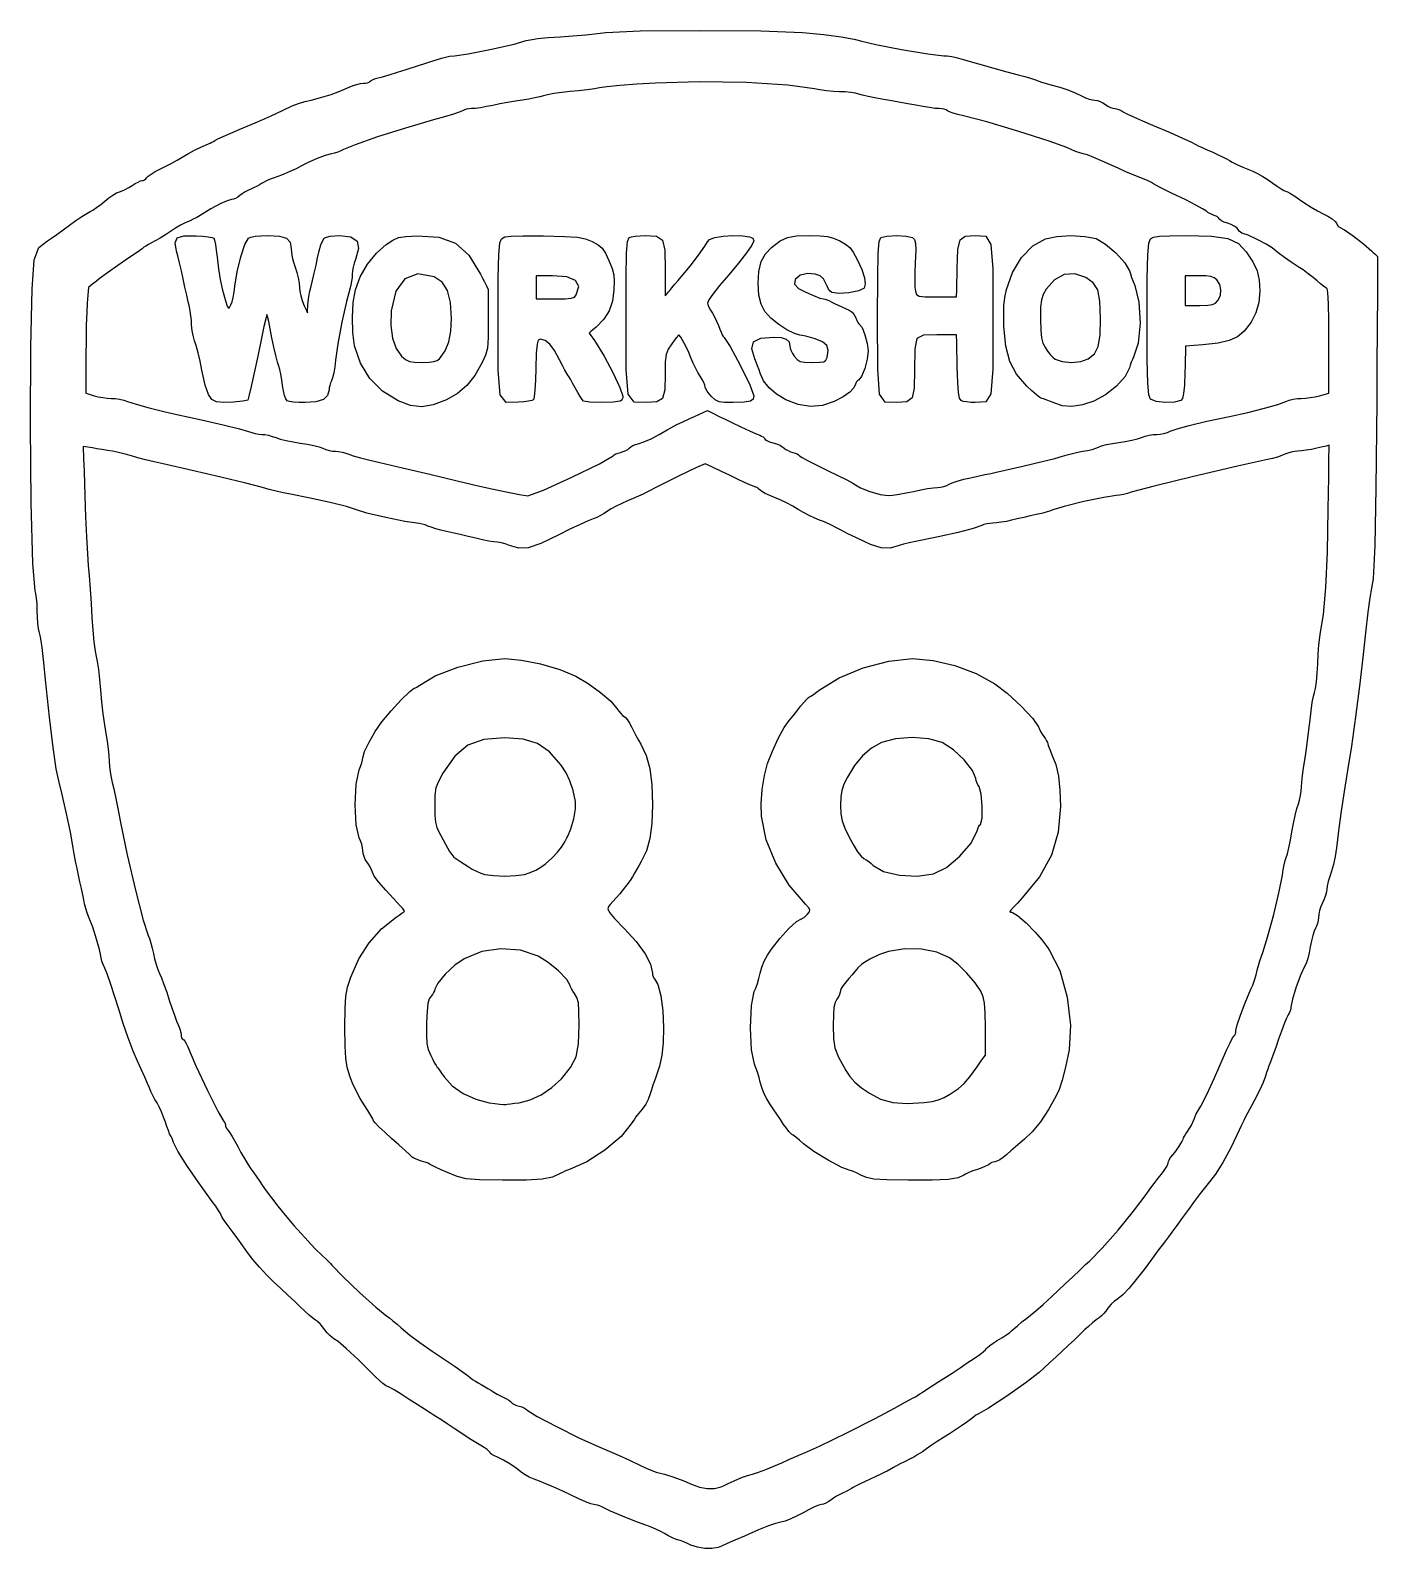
# Model space of a CAD drawing. Extents: x 45 to 554, y 122 to 696.
import ezdxf

# ---------------------------------------------------------------- set-up
doc = ezdxf.new("R2010")
doc.units = 0
doc.layers.add('Layer_1', color=7, linetype='CONTINUOUS')

msp = doc.modelspace()

# ---------------------------------------------------------------- linework, layer by layer
at = {"layer": 'Layer_1', "color": 7}
for points in [[(294.498104, 123.387644), (293.173672, 124.006132), (291.761696, 124.591268), (290.431064, 125.0771), (289.350664, 125.397684), (288.294776, 125.742204), (287.030792, 126.293244), (285.71744, 126.974884), (284.513464, 127.711204), (283.105632, 128.524484), (281.237232, 129.415668), (279.151768, 130.276836), (277.092744, 131.000068), (273.217648, 132.37398), (268.587016, 134.233476), (264.071264, 136.213188), (260.540824, 137.947756), (259.890088, 138.240276), (259.145264, 138.479812), (258.398216, 138.641628), (257.740824, 138.701068), (256.624872, 138.980412), (254.629384, 139.7411), (252.036896, 140.866964), (249.129944, 142.241812), (245.955568, 143.752164), (242.634944, 145.246972), (239.561816, 146.5537), (237.129944, 147.499836), (235.139944, 148.273604), (233.269944, 149.111036), (231.729944, 149.911276), (230.729944, 150.573468), (228.396768, 152.412868), (225.957536, 154.0817), (223.531488, 155.504188), (221.237864, 156.604572), (220.108768, 157.131052), (219.184144, 157.66638), (218.5594, 158.147924), (218.329944, 158.513068), (218.061664, 158.929252), (217.331192, 159.549756), (216.250104, 160.29074), (214.929944, 161.068356), (213.085032, 162.145188), (210.57516, 163.70086), (207.730104, 165.527116), (204.879624, 167.415668), (202.190928, 169.21938), (199.78636, 170.814636), (197.928432, 172.028444), (196.879624, 172.687804), (195.750496, 173.388812), (193.673856, 174.716028), (190.9456, 176.479132), (187.861624, 178.487804), (184.826408, 180.4335), (182.23092, 182.025132), (180.350784, 183.098572), (179.461624, 183.489684), (178.893472, 183.766836), (177.887384, 184.530036), (176.585496, 185.66254), (175.129944, 187.047572), (168.664424, 193.38934), (164.024992, 197.7719), (161.000648, 200.387916), (159.380424, 201.43006), (158.664752, 201.836468), (157.788376, 202.5965), (156.862304, 203.601484), (155.997544, 204.7427), (155.115656, 205.917244), (154.142944, 207.012964), (153.197528, 207.907292), (152.397544, 208.477684), (151.427568, 209.144524), (150.019312, 210.30146), (148.361592, 211.785836), (146.643224, 213.43498), (144.584456, 215.444028), (141.99992, 217.90834), (139.22, 220.515572), (136.575064, 222.953412), (133.94236, 225.51442), (131.19572, 228.457004), (128.66044, 231.417628), (126.661784, 234.032756), (124.898416, 236.525172), (123.00368, 239.1517), (121.20504, 241.59982), (119.729944, 243.557012), (118.565104, 245.12414), (117.611192, 246.510196), (116.966664, 247.56486), (116.729944, 248.137836), (116.461664, 248.758268), (115.731192, 249.942156), (114.650104, 251.519444), (113.329944, 253.3201), (108.220312, 260.324788), (103.707288, 266.95258), (100.345768, 272.355684), (98.690664, 275.686284), (98.428816, 276.454108), (98.12724, 277.203076), (97.82324, 277.847372), (97.554104, 278.301204), (97.221048, 278.950052), (96.743024, 280.12534), (96.18388, 281.660164), (95.607464, 283.38762), (94.934464, 285.281852), (94.112224, 287.270764), (93.244808, 289.118108), (92.436264, 290.58762), (91.650032, 291.939844), (90.843256, 293.467836), (90.110744, 294.984116), (89.547304, 296.301204), (88.858376, 297.962164), (87.784168, 300.414732), (86.471672, 303.32842), (85.067872, 306.372772), (83.456024, 310.179092), (81.577056, 315.16746), (79.664454, 320.69054), (77.951715, 326.100996), (76.384574, 331.177628), (74.868305, 335.79178), (73.575882, 339.434932), (72.680275, 341.59858), (72.078974, 342.907996), (71.587765, 344.2253), (71.257251, 345.39718), (71.138035, 346.270356), (70.704665, 348.666972), (69.594495, 352.594292), (68.112235, 357.065308), (66.562595, 361.093028), (66.047571, 362.461756), (65.524725, 364.12466), (65.055174, 365.871756), (64.700035, 367.493028), (64.336898, 369.335892), (63.845565, 371.6863), (63.290466, 374.242124), (62.736035, 376.701204), (62.176742, 379.254332), (61.608315, 382.066204), (61.097248, 384.79558), (60.710035, 387.101204), (59.645542, 392.98258), (58.081595, 400.549332), (56.466108, 407.724652), (55.246995, 412.431732), (54.308018, 416.943644), (53.135955, 425.081932), (51.780533, 436.462484), (50.291475, 450.701204), (49.600072, 457.214012), (48.91843, 462.823508), (48.32507, 466.93126), (47.898515, 468.938844), (47.600093, 470.126988), (47.355715, 472.003572), (47.190598, 474.310948), (47.129958, 476.791436), (47.065246, 479.247836), (46.889056, 481.489604), (46.628296, 483.269092), (46.309876, 484.33866), (45.398442, 494.6241), (44.762086, 517.560788), (44.506445, 546.952116), (44.737156, 576.601484), (45.19232, 598.417364), (45.948526, 609.556732), (47.665947, 614.243404), (51.004756, 616.701204), (52.448443, 617.662116), (54.500815, 619.095684), (56.888438, 620.808172), (59.337876, 622.60582), (61.74465, 624.345868), (64.016037, 625.901468), (65.896364, 627.102844), (67.129956, 627.78022), (68.185322, 628.358116), (69.580377, 629.288628), (71.133562, 630.443332), (72.663316, 631.693828), (74.194062, 632.915556), (75.750046, 633.991948), (77.149265, 634.806548), (78.209716, 635.242908), (79.209554, 635.587164), (80.443744, 636.150972), (81.755496, 636.856196), (82.988032, 637.624684), (84.144456, 638.3533), (85.248984, 638.94998), (86.176496, 639.353132), (86.801872, 639.501204), (87.259496, 639.585692), (87.73036, 639.815724), (88.159056, 640.156172), (88.490184, 640.5719), (89.085768, 641.157076), (90.234504, 641.958892), (91.771024, 642.87174), (93.529944, 643.790036), (95.554008, 644.812956), (97.81244, 646.010684), (100.029632, 647.234116), (101.929944, 648.334148), (104.37164, 649.754348), (106.620736, 650.951644), (109.024432, 652.101156), (111.929944, 653.378004), (112.490568, 653.63886), (113.129944, 653.969884), (113.76932, 654.328588), (114.329944, 654.672508), (115.427128, 655.236308), (117.52744, 656.193716), (120.329008, 657.41082), (123.529944, 658.753692), (129.552488, 661.294356), (135.328712, 663.830988), (140.20556, 666.07078), (143.529944, 667.720908), (144.593072, 668.164916), (146.304944, 668.735524), (148.42932, 669.359188), (150.729944, 669.962364), (154.840096, 671.037468), (158.341336, 672.115644), (161.650016, 673.337524), (165.182504, 674.843732), (166.61116, 675.409644), (168.096592, 675.873068), (169.463184, 676.186204), (170.535304, 676.301204), (171.386792, 676.359444), (172.152656, 676.518092), (172.749, 676.752892), (173.091944, 677.03962), (173.47356, 677.3707), (174.175296, 677.72626), (175.097152, 678.063636), (176.139144, 678.34014), (177.77636, 678.765116), (180.318904, 679.506748), (183.419264, 680.460604), (186.729944, 681.522276), (194.914032, 684.171324), (200.095552, 685.74714), (203.179368, 686.505252), (205.070344, 686.701172), (210.201608, 687.461972), (218.962184, 689.208044), (227.55176, 691.134884), (232.170024, 692.437988), (233.625568, 692.789892), (236.52408, 693.184476), (240.445568, 693.573476), (244.970024, 693.908636), (249.854288, 694.254244), (254.755456, 694.671692), (259.10388, 695.108372), (262.329944, 695.511692), (275.23768, 696.11394), (297.566176, 696.3147), (320.876552, 696.113972), (336.729944, 695.511756), (344.7234, 694.728356), (351.324448, 693.889092), (356.22824, 693.038732), (359.129944, 692.222044), (364.492568, 690.915684), (374.18744, 689.078196), (384.115992, 687.4363), (390.179624, 686.716708), (391.504392, 686.6237), (393.152648, 686.381924), (394.914392, 686.028084), (396.579624, 685.598844), (403.36548, 683.620532), (409.091928, 681.988268), (413.999808, 680.634428), (418.329928, 679.491364), (420.785864, 678.835516), (423.037424, 678.19074), (424.83524, 677.631204), (425.929928, 677.231068), (426.80368, 676.888124), (427.999928, 676.484292), (429.361176, 676.069956), (430.729928, 675.695508), (434.03112, 674.773572), (437.063584, 673.762684), (439.868832, 672.647732), (442.488408, 671.413588), (443.78972, 670.82634), (445.145864, 670.345436), (446.39632, 670.020508), (447.380568, 669.901172), (448.291824, 669.774924), (449.343648, 669.431172), (450.405848, 668.92242), (451.348248, 668.301172), (452.256064, 667.679924), (453.2242, 667.171172), (454.136816, 666.82742), (454.878088, 666.701172), (455.589768, 666.609508), (456.42172, 666.359924), (457.270456, 665.990548), (458.032488, 665.539484), (459.4276, 664.776404), (462.000168, 663.557484), (465.383392, 662.050588), (469.210488, 660.42358), (475.868392, 657.6317), (480.557976, 655.596948), (483.65368, 654.151972), (485.529928, 653.129396), (486.406176, 652.666772), (487.904928, 651.96002), (489.816176, 651.105316), (491.929928, 650.198804), (494.04368, 649.280932), (495.954928, 648.395268), (497.45368, 647.642708), (498.329928, 647.12414), (499.356224, 646.452404), (500.872928, 645.67882), (503.318136, 644.59838), (507.129928, 643.006076), (508.843368, 642.191676), (510.847432, 641.073212), (512.892744, 639.798108), (514.729928, 638.513748), (516.346176, 637.346316), (517.789928, 636.38958), (518.90368, 635.742308), (519.529928, 635.503292), (520.187744, 635.251932), (521.387424, 634.570788), (522.958368, 633.563868), (524.729928, 632.335196), (526.801232, 630.933244), (529.188304, 629.454476), (531.595872, 628.074932), (533.728648, 626.970628), (535.550192, 626.002772), (537.110248, 624.994732), (538.242984, 624.065812), (538.782568, 623.335284), (539.017456, 622.778444), (539.32056, 622.322444), (539.652744, 622.014332), (539.974888, 621.901172), (541.752952, 620.92258), (545.106696, 618.5345), (548.936016, 615.55846), (552.140808, 612.81602), (552.693504, 612.30138), (553.246208, 611.786732), (553.798904, 611.272092), (554.351608, 610.757444), (554.267688, 597.000412), (554.183768, 583.24338), (554.099848, 569.48634), (554.015928, 555.729308), (553.725016, 523.293436), (553.289216, 501.463676), (552.664568, 488.809692), (551.807048, 483.901172), (551.402608, 481.696796), (550.68788, 476.286172), (549.763792, 468.483044), (548.731288, 459.101172), (547.487568, 448.298988), (545.988368, 436.628676), (544.422448, 425.494612), (542.978568, 416.301172), (541.689832, 408.433364), (540.546336, 400.908676), (539.67232, 394.580236), (539.192008, 390.301172), (538.828624, 387.126796), (538.272944, 383.806172), (537.600608, 380.733044), (536.887208, 378.301172), (536.218608, 376.277172), (535.668128, 374.314612), (535.292792, 372.637612), (535.149608, 371.470324), (535.01556, 370.434156), (534.665568, 369.114164), (534.15268, 367.679964), (533.529928, 366.301172), (532.90868, 364.889084), (532.399928, 363.36422), (532.056176, 361.910044), (531.929928, 360.71002), (531.842608, 359.632972), (531.604856, 358.51362), (531.253008, 357.484284), (530.823368, 356.677308), (530.326424, 355.631764), (529.791384, 353.952884), (529.282544, 351.872196), (528.864168, 349.62122), (528.431448, 347.339684), (527.88344, 345.175772), (527.290416, 343.373732), (526.722648, 342.177796), (525.289848, 339.13022), (523.573896, 334.460084), (522.134144, 329.817964), (521.529928, 326.85446), (521.445128, 326.187404), (521.214248, 325.404092), (520.872544, 324.60214), (520.455288, 323.87918), (519.8372, 322.66678), (518.948584, 320.532212), (517.908264, 317.776628), (516.835048, 314.701172), (515.789456, 311.623988), (514.824456, 308.863676), (514.047328, 306.722108), (513.565368, 305.501172), (513.207176, 304.62742), (512.767048, 303.431172), (512.300824, 302.069924), (511.864328, 300.701172), (510.98796, 298.306036), (509.606488, 295.250676), (507.664616, 291.420564), (505.107048, 286.701172), (504.515728, 285.57742), (503.725248, 283.996172), (502.838888, 282.16742), (501.959928, 280.301172), (498.742672, 273.667508), (495.738192, 268.091532), (493.030952, 263.72038), (490.705448, 260.701172), (489.166176, 258.890548), (487.147096, 256.326172), (484.910288, 253.3493), (482.717848, 250.301172), (480.55848, 247.253044), (478.411736, 244.276172), (476.525952, 241.711796), (475.149448, 239.901172), (473.646288, 237.94522), (471.41564, 234.98514), (468.758488, 231.422628), (465.975848, 227.659364), (463.0222, 223.811396), (460.264744, 220.531252), (457.891944, 218.031284), (456.092248, 216.523836), (454.772984, 215.567116), (453.56788, 214.509892), (452.610168, 213.480676), (452.033048, 212.607956), (451.534208, 211.78858), (450.789728, 210.904596), (449.900224, 210.062316), (448.966328, 209.368052), (447.84076, 208.563132), (446.42928, 207.419556), (444.912248, 206.089644), (443.470008, 204.72574), (441.790568, 203.094948), (439.627576, 201.038388), (437.260064, 198.819364), (434.967048, 196.701172), (432.655288, 194.583316), (430.236816, 192.365196), (427.998424, 190.309972), (426.226888, 188.68082), (421.394688, 184.908444), (414.033808, 179.701612), (407.098608, 175.089476), (403.543464, 173.101172), (403.100832, 172.92758), (402.340904, 172.454924), (401.370256, 171.755388), (400.295464, 170.901172), (398.850168, 169.794452), (396.870736, 168.40742), (394.6178, 166.917268), (392.352024, 165.501172), (390.024744, 164.058884), (387.60436, 162.497396), (385.377088, 161.004804), (383.629144, 159.769172), (382.083288, 158.684868), (380.40616, 157.604308), (378.799992, 156.652628), (377.466984, 155.954988), (375.50592, 155.003812), (373.373176, 153.908524), (371.103072, 152.687172), (368.729944, 151.357828), (367.853696, 150.903788), (366.354944, 150.173852), (364.443696, 149.2687), (362.329944, 148.289028), (360.216192, 147.30106), (358.304944, 146.373316), (356.806192, 145.60994), (355.929944, 145.115076), (355.25516, 144.714372), (354.30496, 144.207356), (353.205576, 143.659036), (352.083224, 143.134388), (350.892872, 142.544156), (349.608456, 141.817244), (348.38444, 141.045924), (347.375304, 140.32246), (346.462936, 139.692948), (345.502384, 139.177428), (344.607896, 138.8291), (343.893704, 138.701172), (342.9104, 138.457716), (341.283184, 137.794844), (339.238184, 136.813796), (337.001544, 135.615812), (334.643024, 134.37486), (332.266064, 133.276836), (330.147528, 132.440844), (328.564264, 131.985988), (326.445528, 131.483564), (323.815712, 130.585388), (320.1016, 129.0737), (314.729944, 126.730748), (311.152192, 125.156388), (308.258504, 123.905372), (306.100544, 122.99974), (304.729944, 122.46154), (302.445408, 122.014668), (299.712456, 122.044108), (296.930288, 122.51382), (294.498104, 123.387612), (294.498104, 123.387644)], [(378.729944, 521.94838), (381.42232, 522.51882), (384.021952, 522.992956), (386.232624, 523.321364), (387.758104, 523.454612), (388.918352, 523.561516), (390.134688, 523.818188), (391.262728, 524.186156), (392.158104, 524.626948), (393.351064, 525.171244), (395.289456, 525.821036), (397.705128, 526.494804), (400.329944, 527.111044), (403.03588, 527.68794), (405.67244, 528.254588), (407.93776, 528.745836), (409.529944, 529.096532), (420.128664, 531.490396), (427.431072, 533.193676), (432.182904, 534.385492), (435.129928, 535.244956), (436.85108, 535.755556), (438.876152, 536.271972), (440.952544, 536.733948), (442.827688, 537.08122), (444.56252, 537.412172), (446.256992, 537.829724), (447.716824, 538.280388), (448.747768, 538.7107), (449.914376, 539.14638), (451.743616, 539.61166), (453.984832, 540.050844), (456.387368, 540.40822), (458.869928, 540.782172), (461.32912, 541.266476), (463.480976, 541.798556), (465.041528, 542.315796), (466.369208, 542.776052), (467.886904, 543.152964), (469.40752, 543.407628), (470.743928, 543.501164), (472.03676, 543.594364), (473.4386, 543.848124), (474.780488, 544.223692), (475.893448, 544.682308), (478.46616, 545.643052), (483.042128, 546.894836), (489.652872, 548.445548), (498.329928, 550.303084), (505.231168, 551.82618), (511.520032, 553.385012), (516.544064, 554.807612), (519.650808, 555.922052), (520.887496, 556.379876), (522.391096, 556.754804), (523.971696, 557.008124), (525.439368, 557.101164), (526.993096, 557.177404), (528.808, 557.384924), (530.658344, 557.69206), (532.318408, 558.067108), (533.221288, 558.308588), (534.124168, 558.550076), (535.027048, 558.791556), (535.929928, 559.033036), (535.929928, 563.991556), (535.929928, 568.950076), (535.929928, 573.908588), (535.929928, 578.867108), (535.878248, 586.568308), (535.737592, 592.874924), (535.529432, 597.136156), (535.275272, 598.701188), (534.77288, 598.924052), (533.88896, 599.530844), (532.748192, 600.428908), (531.475272, 601.525556), (529.938344, 602.822276), (528.07884, 604.265076), (526.131216, 605.678092), (524.329912, 606.885444), (521.658248, 608.634244), (519.114128, 610.412852), (516.69604, 612.222348), (514.402472, 614.063812), (512.171904, 615.462508), (508.724088, 617.253972), (505.354368, 618.80342), (503.358072, 619.476084), (502.91908, 619.600988), (502.44228, 619.922476), (501.985176, 620.391852), (501.605272, 620.96042), (501.045816, 621.60378), (500.09984, 622.276788), (498.899544, 622.899636), (497.577112, 623.392532), (496.316272, 623.82662), (495.28376, 624.289356), (494.586128, 624.725396), (494.329912, 625.079388), (494.18788, 625.399892), (493.80116, 625.744772), (493.228816, 626.07258), (492.529912, 626.3419), (491.73632, 626.632724), (490.90616, 627.019092), (490.13788, 627.450628), (489.529912, 627.876956), (488.076992, 628.86038), (485.55704, 630.249548), (481.723528, 632.172988), (476.329912, 634.759228), (474.060848, 635.860052), (472.022408, 636.898292), (470.437728, 637.757116), (469.529912, 638.3197), (468.748352, 638.7863), (467.507408, 639.38378), (465.977728, 640.035236), (464.329912, 640.663748), (462.194512, 641.498004), (459.337224, 642.709644), (456.13144, 644.136188), (452.950552, 645.615188), (449.878504, 647.02218), (446.969072, 648.252684), (444.550376, 649.174164), (442.950552, 649.654092), (441.648944, 649.996252), (440.042224, 650.542612), (438.334512, 651.21794), (436.729912, 651.947004), (430.027984, 654.42626), (418.620904, 658.072268), (406.480952, 661.664036), (397.580408, 663.980588), (395.517032, 664.471484), (393.705536, 664.995252), (392.341472, 665.489212), (391.620408, 665.890684), (391.113184, 666.205396), (390.331256, 666.46314), (389.381288, 666.637316), (388.369928, 666.701316), (386.91752, 666.802508), (384.76668, 667.077948), (382.207456, 667.485556), (379.529928, 667.983276), (376.539928, 668.562252), (373.129928, 669.191124), (369.719928, 669.79402), (366.729928, 670.295092), (364.067224, 670.765092), (361.548376, 671.283388), (359.457288, 671.787044), (358.077848, 672.213132), (356.800288, 672.55794), (354.9866, 672.840316), (352.878288, 673.031108), (350.716888, 673.101188), (348.385528, 673.19174), (345.814448, 673.438308), (343.315848, 673.803212), (341.201928, 674.24882), (331.166, 675.631116), (315.49936, 676.532668), (297.647136, 676.83022), (281.054488, 676.400516), (273.965944, 675.954148), (267.620248, 675.46846), (262.710528, 675.002076), (259.929928, 674.613628), (257.932432, 674.24934), (255.154928, 673.848748), (251.964928, 673.46042), (248.729928, 673.132948), (245.589616, 672.802052), (242.657424, 672.404404), (240.261488, 671.990012), (238.729928, 671.608892), (237.356176, 671.218436), (235.389928, 670.778652), (233.09368, 670.343404), (230.729928, 669.966604), (228.113704, 669.559028), (225.130024, 669.040012), (222.146384, 668.47622), (219.530248, 667.934356), (217.163432, 667.45554), (214.858616, 667.063428), (212.879616, 666.798492), (211.490248, 666.701188), (210.482752, 666.645108), (209.543528, 666.492412), (208.777584, 666.26642), (208.289928, 665.990452), (207.173088, 665.488204), (204.694, 664.646084), (201.219312, 663.581524), (197.115688, 662.41194), (186.46884, 659.317684), (175.900416, 655.988932), (167.398168, 653.076244), (162.949848, 651.23018), (162.028528, 650.750276), (160.865328, 650.281924), (159.609248, 649.878788), (158.409288, 649.59454), (156.056712, 648.944956), (153.032344, 647.819572), (149.876616, 646.437644), (147.129928, 645.01842), (145.094936, 643.9623), (142.477608, 642.778508), (139.58644, 641.599388), (136.729928, 640.557244), (135.237432, 640.0047), (133.834928, 639.404268), (132.679928, 638.828396), (131.929928, 638.349516), (131.260416, 637.886612), (130.324576, 637.35422), (129.246432, 636.818156), (128.150008, 636.344212), (127.010784, 635.828724), (125.816096, 635.179556), (124.707768, 634.47978), (123.827608, 633.81246), (123.036664, 633.22566), (122.171256, 632.745124), (121.336104, 632.420436), (120.635928, 632.301188), (118.997704, 631.8723), (116.326656, 630.65662), (112.833752, 628.760668), (108.729928, 626.290932), (107.487728, 625.559956), (106.17536, 624.867756), (104.949128, 624.292388), (103.965368, 623.911932), (102.8526, 623.43358), (101.275008, 622.591668), (99.4426, 621.504972), (97.565368, 620.29226), (95.622256, 619.017548), (93.61036, 617.76202), (91.767104, 616.670244), (90.329928, 615.886764), (89.211176, 615.301204), (88.234928, 614.748316), (87.506184, 614.290356), (87.129936, 613.989564), (86.875264, 613.736812), (86.477544, 613.409652), (85.991224, 613.050348), (85.470736, 612.701188), (81.718064, 610.238924), (77.623067, 607.426492), (73.731488, 604.646068), (70.589059, 602.279836), (69.577639, 601.485172), (68.566219, 600.690516), (67.554799, 599.895852), (66.543379, 599.101188), (66.416699, 597.621012), (66.290019, 596.140836), (66.163339, 594.66066), (66.036659, 593.180484), (65.839904, 589.770228), (65.678779, 584.86166), (65.569919, 579.111204), (65.529935, 573.175268), (65.529935, 569.65414), (65.529935, 566.133012), (65.529935, 562.611884), (65.529935, 559.090756), (66.326795, 558.84206), (67.123655, 558.593364), (67.920515, 558.344668), (68.717375, 558.095972), (70.207183, 557.709716), (71.907395, 557.393404), (73.608538, 557.179684), (75.101135, 557.101204), (76.580225, 557.00786), (78.244594, 556.7537), (79.890394, 556.37754), (81.313776, 555.918196), (84.532624, 554.876508), (89.461696, 553.50938), (94.97084, 552.115724), (99.929928, 550.994452), (109.248984, 549.014892), (117.454728, 547.153884), (123.672488, 545.61746), (127.027608, 544.61162), (128.258776, 544.180468), (129.616704, 543.827388), (130.936512, 543.58882), (132.053288, 543.501204), (133.191904, 543.40294), (134.57116, 543.135396), (136.017056, 542.739428), (137.355608, 542.2559), (139.00888, 541.7097), (141.311584, 541.143108), (143.958904, 540.623028), (146.646008, 540.216396), (149.275544, 539.816452), (151.766016, 539.314596), (153.836568, 538.774972), (155.206328, 538.261708), (156.276416, 537.811108), (157.531136, 537.4421), (158.814192, 537.192772), (159.969288, 537.101204), (161.146216, 537.012828), (162.48872, 536.772188), (163.831448, 536.416044), (165.009048, 535.981148), (166.713792, 535.384412), (169.49192, 534.587628), (172.958824, 533.694836), (176.729928, 532.810092), (185.29384, 530.854572), (195.670824, 528.423748), (205.477368, 526.081292), (212.329928, 524.390908), (217.415168, 523.214628), (223.881184, 521.865884), (229.671576, 520.75702), (232.729928, 520.300372), (238.650544, 522.449124), (249.430688, 527.275628), (259.943296, 532.386964), (265.061288, 535.390188), (265.434664, 535.736596), (266.091296, 536.09734), (266.938568, 536.429724), (267.883848, 536.691076), (268.862544, 536.976828), (269.8008, 537.375652), (270.592096, 537.834724), (271.129928, 538.301204), (271.678872, 538.770124), (272.500416, 539.235836), (273.48344, 539.644492), (274.516808, 539.942244), (276.694256, 540.635908), (279.426816, 541.837196), (282.457656, 543.421932), (285.529928, 545.265964), (286.826768, 546.00034), (288.879296, 547.049924), (291.405544, 548.274668), (294.123528, 549.534508), (295.771928, 550.280388), (297.420328, 551.026268), (299.068728, 551.77214), (300.717128, 552.51802), (302.968728, 551.415684), (305.220328, 550.31334), (307.471928, 549.211004), (309.723528, 548.10866), (313.362576, 546.352956), (316.613048, 544.832124), (319.12036, 543.70898), (320.529928, 543.146348), (321.228832, 542.875204), (321.801176, 542.545708), (322.187896, 542.199484), (322.329928, 541.878132), (322.579584, 541.533188), (323.259336, 541.122716), (324.265392, 540.69814), (325.493928, 540.3109), (326.812336, 539.890188), (328.063176, 539.3745), (329.105232, 538.82918), (329.797288, 538.319556), (330.405704, 537.835492), (331.220056, 537.359748), (332.133904, 536.947036), (333.040808, 536.652076), (333.892296, 536.391292), (334.655144, 536.071652), (335.246008, 535.733636), (335.581528, 535.417764), (336.551192, 534.760236), (338.868784, 533.49198), (342.187216, 531.795564), (346.159368, 529.853572), (350.1298, 527.92354), (353.443528, 526.259676), (355.754176, 525.039596), (356.715368, 524.440892), (358.67856, 523.225308), (362.22708, 521.878084), (366.12724, 520.800788), (369.145368, 520.394964), (370.88688, 520.546564), (373.274464, 520.88998), (375.993648, 521.37426), (378.729928, 521.94842), (378.729944, 521.94838)], [(141.636504, 556.218396), (141.161008, 556.884084), (140.689984, 558.18362), (140.2726, 559.947476), (139.958024, 562.00614), (139.661176, 564.154212), (139.285392, 566.236524), (138.878848, 568.015284), (138.489704, 569.252724), (138.015712, 570.767036), (137.378128, 573.299668), (136.660408, 576.497708), (135.946024, 580.008228), (135.281968, 583.368308), (134.701376, 586.156732), (134.266744, 588.083132), (134.040584, 588.857164), (133.688064, 587.684804), (132.909304, 584.31162), (131.819384, 579.256644), (130.533384, 573.038916), (129.228248, 566.763396), (128.086232, 561.551068), (127.230376, 557.944996), (126.783704, 556.488244), (124.935448, 555.999924), (121.404784, 555.661948), (117.607416, 555.559404), (114.959064, 555.777412), (113.214984, 556.659668), (111.86928, 558.614124), (110.691848, 562.140644), (109.452584, 567.739068), (108.733976, 571.146252), (107.972272, 574.389556), (107.258352, 577.102188), (106.683064, 578.917356), (106.23532, 580.338804), (105.868664, 581.979412), (105.620928, 583.636124), (105.529944, 585.105876), (105.465944, 586.60682), (105.291616, 588.348452), (105.033608, 590.114756), (104.718528, 591.689684), (104.280888, 593.58242), (103.689176, 596.214044), (103.020984, 599.236348), (102.353888, 602.301164), (101.673208, 605.360228), (100.967896, 608.366884), (100.321224, 610.97534), (99.816448, 612.839788), (99.2444, 615.96306), (100.049984, 617.7751), (102.591824, 618.553404), (107.228528, 618.575484), (109.67108, 618.421372), (111.75748, 618.20902), (113.266304, 617.96646), (113.976128, 617.721692), (114.246472, 616.976412), (114.55868, 615.371052), (114.874112, 613.14178), (115.154128, 610.524732), (115.650856, 606.065356), (116.316432, 602.047524), (117.234136, 598.049756), (118.487248, 593.650548), (119.037792, 591.940748), (119.428752, 591.242196), (119.832784, 591.447812), (120.422528, 592.450548), (120.852168, 593.579428), (121.28048, 595.28506), (121.657832, 597.336092), (121.934608, 599.50118), (122.783808, 605.004612), (124.12756, 610.645372), (125.642776, 615.264028), (127.006368, 617.70118), (127.951768, 618.113892), (129.5852, 618.429148), (131.784048, 618.63042), (134.425728, 618.70122), (138.758704, 618.488876), (141.419336, 617.713532), (142.765744, 616.167748), (143.156048, 613.644076), (143.288336, 612.309548), (143.629176, 610.555684), (144.126936, 608.610308), (144.729968, 606.70122), (145.337688, 604.740284), (145.848184, 602.653724), (146.20788, 600.690908), (146.363168, 599.10122), (146.51332, 597.60622), (146.858744, 595.90122), (147.34808, 594.19622), (147.929968, 592.70122), (148.300304, 591.90122), (148.670648, 591.10122), (149.040984, 590.30122), (149.411328, 589.50122), (149.426128, 590.207636), (149.440928, 590.914052), (149.455728, 591.62046), (149.470528, 592.326876), (149.589056, 593.769188), (149.867728, 595.60746), (150.26496, 597.605436), (150.739168, 599.526876), (151.307528, 601.730348), (151.961064, 604.49626), (152.619024, 607.47106), (153.200608, 610.30122), (153.798072, 612.934764), (154.463816, 615.170068), (155.13384, 616.820948), (155.744128, 617.70122), (156.607808, 618.0895), (158.004608, 618.407468), (159.741544, 618.622316), (161.625648, 618.701196), (165.838048, 618.191076), (168.176624, 616.5845), (168.715784, 613.767116), (167.529888, 609.624588), (167.063952, 608.2959), (166.682392, 606.801252), (166.424576, 605.3237), (166.329888, 604.046268), (166.263808, 602.805884), (166.083872, 601.429212), (165.817568, 600.08386), (165.492376, 598.937484), (164.094392, 593.724196), (162.420248, 585.941172), (160.911384, 577.797236), (160.009256, 571.501196), (159.70752, 569.033628), (159.318112, 566.750396), (158.891296, 564.905708), (158.477336, 563.753788), (158.109448, 562.9449), (157.808192, 562.034236), (157.604648, 561.13334), (157.529928, 560.353788), (157.009144, 558.161364), (155.391168, 556.65374), (152.592576, 555.786052), (148.529928, 555.513444), (146.191616, 555.572724), (144.112464, 555.725468), (142.518696, 555.948444), (141.636488, 556.218436), (141.636504, 556.218436), (141.636528, 556.218436), (141.636544, 556.218436), (141.636504, 556.218396)], [(183.659304, 556.211908), (177.77064, 559.838228), (172.98996, 564.614692), (169.4344, 570.393012), (167.221064, 577.024916), (166.54208, 582.025668), (166.3746, 587.74562), (166.707072, 593.390076), (167.527944, 598.164348), (169.338984, 603.047396), (172.082464, 607.831372), (175.465864, 612.084796), (179.196664, 615.376188), (181.69588, 617.015092), (183.854856, 617.923628), (186.61732, 618.359636), (190.926984, 618.580964), (199.063016, 618.121412), (205.347888, 615.801972), (210.409968, 611.24162), (214.877704, 604.059372), (215.60916, 602.61982), (216.340624, 601.180268), (217.07208, 599.740716), (217.803544, 598.301164), (217.798744, 595.401164), (217.793944, 592.501164), (217.789144, 589.601164), (217.784344, 586.701164), (217.725304, 580.104612), (217.451872, 576.113868), (216.77828, 573.416772), (215.51876, 570.701164), (212.667416, 565.777164), (209.62744, 561.96666), (206.136904, 558.997748), (201.93388, 556.598548), (196.958008, 554.639628), (192.593312, 553.929388), (188.330264, 554.457076), (183.65932, 556.211908), (183.659304, 556.211908)], [(253.866584, 556.113412), (253.347008, 556.688812), (252.57048, 557.821012), (251.642008, 559.346348), (250.666584, 561.101164), (249.72316, 562.841164), (248.88172, 564.326164), (248.234, 565.398668), (247.871704, 565.901164), (247.487856, 566.482724), (246.781544, 567.7705), (245.853408, 569.5741), (244.804104, 571.703148), (242.897608, 575.212356), (241.071264, 577.638396), (239.263416, 579.046316), (237.412424, 579.501164), (236.68328, 579.146396), (236.236176, 577.627148), (235.971696, 574.260996), (235.790424, 568.365524), (235.63952, 563.992172), (235.421184, 560.31638), (235.164672, 557.724148), (234.899224, 556.601476), (234.2576, 556.33222), (232.976832, 556.063628), (231.2426, 555.82682), (229.240584, 555.652924), (224.582056, 555.578044), (222.315272, 558.464948), (221.583488, 567.807884), (221.529968, 587.10114), (221.570928, 602.584564), (221.747952, 611.548932), (222.142376, 615.887196), (222.835504, 617.492356), (224.015704, 618.164852), (226.451272, 618.52566), (231.028952, 618.6341), (238.635504, 618.549492), (246.63832, 618.363004), (251.509584, 618.043596), (254.572568, 617.436796), (257.150544, 616.388124), (259.38124, 615.206172), (260.891224, 613.938196), (262.10432, 612.100828), (263.444384, 609.2107), (264.624688, 606.257364), (265.261976, 603.867084), (265.466944, 601.401636), (265.350304, 598.222844), (264.757608, 593.893924), (263.511792, 590.256252), (261.495544, 587.064268), (258.591584, 584.07234), (257.94484, 583.504492), (257.298104, 582.936644), (256.65136, 582.368788), (256.004624, 581.80094), (256.6618, 580.863468), (257.318984, 579.925988), (257.97616, 578.988516), (258.633344, 578.051036), (261.670424, 573.104684), (264.978984, 566.888332), (267.63888, 561.232292), (268.729984, 557.966892), (268.651104, 557.340044), (268.436256, 556.766092), (268.118288, 556.308556), (267.730008, 556.030964), (265.03272, 555.683524), (260.565584, 555.588924), (256.214824, 555.735948), (253.866648, 556.113388), (253.866584, 556.113412)], [(302.268424, 557.839628), (301.36044, 558.844348), (300.616872, 559.851308), (300.114464, 560.743548), (299.929944, 561.4041), (299.776384, 562.106428), (299.358264, 563.112404), (298.739448, 564.287692), (297.983784, 565.497964), (297.116024, 566.908796), (296.192016, 568.630148), (295.322224, 570.444284), (294.617144, 572.133492), (293.384136, 575.055892), (291.95728, 577.969508), (290.686104, 580.207036), (289.920104, 581.101164), (289.627512, 580.836228), (289.016976, 580.114868), (288.17776, 579.04726), (287.199144, 577.743564), (285.809568, 575.684228), (285.072304, 573.71658), (284.781168, 570.876708), (284.729968, 566.200708), (284.552328, 560.316124), (283.664248, 557.106244), (281.532968, 555.768708), (277.625728, 555.501164), (272.95576, 555.694836), (270.695616, 558.681348), (269.976592, 568.06894), (269.929952, 587.465852), (269.972432, 602.900212), (270.143168, 612.018916), (270.50732, 616.474148), (271.129992, 617.918092), (271.98596, 618.213596), (273.429472, 618.457436), (275.258968, 618.624308), (277.272872, 618.688948), (281.484864, 618.447124), (283.711272, 616.976932), (284.589424, 613.201516), (284.756632, 606.044052), (284.763032, 603.50834), (284.769432, 600.97262), (284.775832, 598.436908), (284.782232, 595.901196), (285.196248, 596.401196), (285.610272, 596.901196), (286.024288, 597.401196), (286.438312, 597.901196), (287.295944, 598.93026), (288.406928, 600.2537), (289.627688, 601.700884), (290.814632, 603.101196), (294.139952, 607.158204), (297.350672, 611.302684), (299.771968, 614.638372), (300.729032, 616.269036), (301.50036, 617.201188), (303.5836, 617.975892), (306.632616, 618.505212), (310.301272, 618.701196), (314.142984, 618.602892), (316.61504, 618.271244), (317.937152, 617.651132), (318.329032, 616.687444), (317.577688, 615.078388), (315.531072, 612.114012), (312.500272, 608.214852), (308.796392, 603.801444), (305.35292, 599.74766), (302.822312, 596.568828), (301.261904, 594.340716), (300.729032, 593.1391), (300.877152, 592.565948), (301.280448, 591.648292), (301.877344, 590.512596), (302.606232, 589.2853), (303.41144, 587.893988), (304.21624, 586.311708), (304.927272, 584.733108), (305.451192, 583.352868), (305.878152, 582.188228), (306.3252, 581.196684), (306.739328, 580.483228), (307.067512, 580.152868), (309.295072, 576.768236), (313.114224, 569.611012), (316.7254, 562.20766), (318.329032, 558.084652), (318.082392, 556.788988), (317.016192, 556.041644), (314.641032, 555.685732), (310.467512, 555.564356), (307.192152, 555.589236), (305.138712, 555.864364), (303.699672, 556.558316), (302.267512, 557.83966), (302.267552, 557.83966), (302.267592, 557.83966), (302.267632, 557.83966), (302.268424, 557.839628)], [(330.350184, 556.597988), (326.846208, 558.697292), (324.055616, 561.079308), (321.995744, 563.726044), (320.683944, 566.619508), (320.248336, 567.937316), (319.72172, 569.395196), (319.17048, 570.815868), (318.660984, 572.022068), (317.492208, 575.89618), (318.19924, 578.455396), (320.927408, 579.867724), (325.822024, 580.301164), (328.643472, 580.114372), (330.535616, 579.516668), (331.597944, 578.452092), (331.929944, 576.86466), (332.060488, 576.092492), (332.415936, 575.1111), (332.942008, 574.046492), (333.584424, 573.02466), (334.622824, 571.754108), (335.770064, 571.056244), (337.520664, 570.761708), (340.369144, 570.701148), (343.186032, 570.751308), (344.78816, 570.994748), (345.583744, 571.57106), (345.980984, 572.619812), (346.377048, 575.237156), (345.888584, 577.082804), (344.33356, 578.442276), (341.529944, 579.601084), (339.712984, 580.167828), (338.018448, 580.635324), (336.635808, 580.9551), (335.754584, 581.078652), (333.619664, 581.618868), (330.80008, 583.024756), (327.709936, 585.055524), (324.763304, 587.470372), (322.475824, 590.002284), (320.999736, 592.784548), (320.201872, 596.178868), (319.949064, 600.546924), (320.214824, 605.136124), (321.106592, 608.82718), (322.690472, 611.797876), (325.032584, 614.225996), (328.281552, 616.659028), (331.071632, 618.004732), (334.414112, 618.57986), (339.320264, 618.70118), (343.332784, 618.62854), (346.186992, 618.34094), (348.483944, 617.734052), (350.824664, 616.703492), (352.986168, 615.490724), (354.564008, 614.165716), (355.901664, 612.359596), (357.342584, 609.703492), (359.10792, 605.833548), (360.136592, 602.72794), (360.431488, 600.374804), (359.995464, 598.762276), (357.98396, 597.779324), (354.288864, 597.054092), (350.402544, 596.78274), (347.817384, 597.161452), (347.21872, 597.658684), (346.593512, 598.474756), (346.01584, 599.496492), (345.559784, 600.610708), (344.71012, 602.383516), (343.425344, 603.510348), (341.488544, 604.107252), (338.682824, 604.290292), (335.7576, 603.666044), (333.953304, 602.140028), (333.625544, 600.277468), (335.129944, 598.643564), (337.917592, 597.280076), (340.82312, 596.007948), (343.264344, 595.068044), (344.659064, 594.701212), (345.224216, 594.608508), (346.006016, 594.356092), (346.9012, 593.982516), (347.806504, 593.526324), (348.870248, 592.975636), (350.196856, 592.34474), (351.61716, 591.7115), (352.962024, 591.153756), (354.383328, 590.472132), (355.4772, 589.665292), (356.283048, 588.696412), (356.840264, 587.528644), (357.219848, 586.586116), (357.627808, 585.814268), (358.015176, 585.292748), (358.332984, 585.101212), (359.229104, 583.952532), (360.283992, 581.204956), (361.162616, 577.90618), (361.529944, 575.1039), (361.15984, 571.882476), (360.24248, 568.366028), (359.067272, 565.444908), (357.923624, 564.0095), (357.46016, 563.745972), (357.0806, 563.367076), (356.824136, 562.92346), (356.729944, 562.465772), (356.1656, 561.074868), (354.558352, 559.456348), (352.036904, 557.71494), (348.729944, 555.955388), (344.285784, 554.443292), (339.7146, 554.047292), (335.056152, 554.766004), (330.350184, 556.598036), (330.350184, 556.597988)], [(396.729944, 556.2827), (396.126232, 557.183012), (395.718456, 559.295036), (395.452024, 563.097828), (395.272344, 569.070452), (395.207944, 572.078132), (395.143544, 575.085812), (395.079144, 578.093484), (395.014744, 581.101164), (393.15248, 581.101164), (391.290224, 581.101164), (389.42796, 581.101164), (387.565704, 581.101164), (382.488376, 581.006548), (380.014224, 579.73694), (379.209632, 575.813732), (379.140992, 567.758308), (378.977376, 560.953956), (378.15468, 557.283804), (376.146344, 555.78662), (372.425792, 555.501164), (368.015048, 555.718924), (365.870552, 558.745572), (365.179736, 568.141188), (365.130056, 587.465852), (365.172536, 602.900212), (365.343272, 612.018916), (365.707424, 616.474148), (366.330096, 617.918092), (368.610632, 618.482332), (372.217384, 618.666772), (375.879752, 618.473036), (378.327136, 617.902732), (379.121696, 617.22774), (379.511168, 615.858204), (379.566928, 613.138196), (379.360456, 608.411788), (379.22416, 604.870228), (379.192, 601.653164), (379.26168, 599.115012), (379.430832, 597.610212), (379.861296, 596.398244), (380.855968, 595.771308), (383.15112, 595.536564), (387.482992, 595.501204), (389.363672, 595.501204), (391.244352, 595.501204), (393.125032, 595.501204), (395.005712, 595.501204), (395.071232, 598.208892), (395.136752, 600.916572), (395.202272, 603.62426), (395.267792, 606.33194), (395.541112, 613.4709), (396.339624, 617.135124), (398.303432, 618.487012), (402.072672, 618.688956), (406.064592, 618.433652), (408.025, 615.360316), (408.673528, 606.054356), (408.729768, 587.101204), (408.673528, 568.148052), (408.025, 558.8421), (406.064592, 555.768756), (402.072672, 555.513452), (400.369392, 555.577772), (398.794272, 555.744324), (397.522632, 555.987748), (396.729792, 556.282708), (396.729872, 556.282708), (396.729952, 556.282708), (396.730032, 556.282708), (396.729944, 556.2827)], [(431.529928, 555.501164), (430.2058, 556.103476), (428.966056, 556.600796), (427.949648, 556.941516), (427.295528, 557.07402), (426.527584, 557.44754), (425.20136, 558.444452), (423.50312, 559.912932), (421.619128, 561.701164), (417.706976, 566.239132), (415.133384, 571.058228), (413.633296, 576.848788), (412.941608, 584.301164), (412.84148, 588.483844), (412.954216, 592.056132), (413.295128, 595.24478), (413.879528, 598.27658), (416.148184, 604.778708), (419.558824, 610.398684), (423.81832, 614.755252), (428.633528, 617.46714), (432.888048, 618.353044), (438.255944, 618.664708), (443.604592, 618.397428), (447.801368, 617.5465), (451.324968, 615.501244), (455.298064, 612.11746), (458.682232, 608.397748), (460.439048, 605.344716), (460.77128, 604.21502), (461.260816, 602.79762), (461.841752, 601.27366), (462.448168, 599.824276), (464.02976, 593.491908), (464.45796, 585.586564), (463.765392, 578.016356), (461.984648, 572.689412), (461.536144, 571.868844), (461.087416, 570.82606), (460.690552, 569.694932), (460.397608, 568.609356), (458.75916, 565.349172), (455.544496, 561.76694), (451.394152, 558.461652), (446.948648, 556.0323), (442.615768, 554.61638), (438.617208, 554.056412), (434.929688, 554.351604), (431.529928, 555.501148), (431.529928, 555.501156), (431.529928, 555.501156), (431.529928, 555.501164)], [(468.387048, 556.758308), (467.727944, 558.393724), (467.347216, 562.825436), (467.172128, 571.809292), (467.129968, 587.101164), (467.172128, 602.393036), (467.347216, 611.376892), (467.727944, 615.808604), (468.387048, 617.44402), (469.515784, 618.076212), (471.743528, 618.45994), (475.656728, 618.649988), (481.841848, 618.701188), (491.434448, 618.47502), (497.64264, 617.582628), (501.648632, 615.703196), (504.634648, 612.515924), (507.147776, 608.702244), (508.724552, 605.295908), (509.531008, 601.817172), (509.733208, 597.786308), (509.349816, 593.40154), (508.262856, 589.484108), (506.426752, 585.917588), (503.795928, 582.585564), (501.281744, 580.425188), (498.185784, 578.949436), (493.994104, 577.986316), (488.192728, 577.363828), (486.558424, 577.240972), (484.924128, 577.118116), (483.289824, 576.99526), (481.655528, 576.872404), (481.589848, 574.393324), (481.524168, 571.914252), (481.458488, 569.435172), (481.392808, 566.956092), (481.209392, 562.107732), (480.935576, 558.939828), (480.52468, 557.111708), (479.930008, 556.282732), (477.47252, 555.619332), (473.931768, 555.51034), (470.504424, 555.906444), (468.387128, 556.758332), (468.387048, 556.758308)], [(199.273624, 572.101164), (201.4182, 575.154388), (202.862104, 578.55238), (203.677568, 582.530924), (203.936824, 587.325796), (203.55132, 593.35262), (202.351776, 597.917308), (200.293432, 601.126604), (197.331544, 603.08722), (191.1126, 604.246932), (186.195, 602.384676), (182.775248, 597.65582), (181.049864, 590.215716), (180.903016, 584.653756), (181.533864, 579.84482), (182.90772, 575.939748), (184.989864, 573.089404), (186.507792, 571.813412), (187.974624, 571.09494), (189.903096, 570.777564), (192.805944, 570.704844), (195.392856, 570.770844), (197.212816, 570.999676), (198.446256, 571.43014), (199.273624, 572.1011), (199.273624, 572.101164)], [(251.101784, 596.248572), (252.023096, 599.443916), (250.8508, 601.707868), (247.566536, 603.055324), (242.151944, 603.501164), (240.59644, 603.501164), (239.040944, 603.501164), (237.48544, 603.501164), (235.929944, 603.501164), (235.929944, 602.401164), (235.929944, 601.301164), (235.929944, 600.201164), (235.929944, 599.101164), (235.929944, 598.001164), (235.929944, 596.901164), (235.929944, 595.801164), (235.929944, 594.701164), (237.722904, 594.701164), (239.515864, 594.701164), (241.308824, 594.701164), (243.101784, 594.701164), (246.895872, 594.752684), (249.182136, 594.967444), (250.428224, 595.435932), (251.101784, 596.248604), (251.101784, 596.248572)], [(444.763768, 572.006948), (447.170584, 574.0049), (448.619136, 576.779388), (449.316928, 581.00742), (449.471448, 587.365996), (449.228104, 593.90362), (448.410128, 598.135236), (446.73612, 600.844668), (443.924648, 602.815716), (439.734592, 604.209276), (435.710064, 603.913524), (432.044848, 601.98454), (428.932728, 598.478364), (427.739768, 596.424204), (427.084648, 594.38862), (426.811464, 591.553612), (426.764344, 587.101164), (426.838424, 582.839292), (427.101496, 579.99662), (427.654288, 577.972612), (428.59752, 576.166748), (429.453912, 574.927508), (430.445376, 573.722556), (431.449056, 572.689692), (432.34208, 571.966748), (434.968096, 571.042372), (438.49088, 570.74282), (442.044688, 571.065292), (444.76376, 572.006988), (444.76376, 572.00698), (444.76376, 572.006972), (444.76376, 572.006956), (444.763768, 572.006948)], [(493.884568, 594.079172), (494.82232, 596.065852), (495.06856, 598.19122), (494.634144, 600.21606), (493.529928, 601.901164), (492.512152, 602.687692), (491.203024, 603.178084), (489.357344, 603.430004), (486.729928, 603.501204), (485.429928, 603.501204), (484.129928, 603.501204), (482.829928, 603.501204), (481.529928, 603.501204), (481.529928, 602.101204), (481.529928, 600.701204), (481.529928, 599.301204), (481.529928, 597.901204), (481.529928, 596.501204), (481.529928, 595.101204), (481.529928, 593.701204), (481.529928, 592.301204), (482.918584, 592.301204), (484.307248, 592.301204), (485.695904, 592.301204), (487.084568, 592.301204), (490.033656, 592.361444), (491.89064, 592.610044), (493.044584, 593.148716), (493.884568, 594.079188), (493.884568, 594.079172)], [(305.929944, 145.379132), (307.063792, 145.863268), (308.376832, 146.466612), (309.706336, 147.112252), (310.889544, 147.723276), (312.225944, 148.347228), (313.972536, 149.028076), (315.902896, 149.683516), (317.790584, 150.23126), (320.004912, 150.9191), (322.824616, 151.955988), (325.887424, 153.201372), (328.831064, 154.5147), (331.582472, 155.786484), (334.121872, 156.918748), (336.166952, 157.788212), (337.435384, 158.271612), (343.170272, 160.822436), (353.455408, 165.805668), (364.254168, 171.228924), (371.529944, 175.09982), (373.551504, 176.265052), (375.50744, 177.368852), (377.174632, 178.286724), (378.329944, 178.894164), (379.169632, 179.330756), (379.977448, 179.783444), (380.661504, 180.19878), (381.129944, 180.523292), (381.945568, 181.089244), (383.574944, 182.16194), (385.781816, 183.587524), (388.329944, 185.212156), (390.941192, 186.875052), (393.319944, 188.404828), (395.203696, 189.631732), (396.329944, 190.38598), (397.2826, 191.04026), (398.693696, 191.994956), (400.372912, 193.121884), (402.129944, 194.292836), (403.76192, 195.423668), (405.100632, 196.441348), (406.007784, 197.234372), (406.345064, 197.691228), (406.671408, 198.117428), (407.549176, 198.826996), (408.844464, 199.721164), (410.423384, 200.701164), (412.105304, 201.733652), (413.681216, 202.770724), (414.974432, 203.691788), (415.808248, 204.37626), (416.673592, 205.154492), (418.05276, 206.330836), (419.755904, 207.745716), (421.593208, 209.239564), (425.028632, 212.026244), (427.765104, 214.37134), (431.035632, 217.372196), (436.073208, 222.12614), (438.947248, 224.842772), (441.639856, 227.37902), (443.849136, 229.451092), (445.273208, 230.775204), (450.14, 235.730348), (456.097568, 242.460876), (462.007136, 249.632708), (466.729928, 255.911788), (468.177584, 257.94734), (469.75368, 260.090708), (471.267896, 262.086956), (472.529928, 263.681156), (473.539464, 264.996756), (474.366176, 266.234428), (474.924776, 267.255108), (475.129928, 267.919716), (475.208808, 268.419196), (475.423656, 268.990276), (475.741624, 269.562556), (476.129904, 270.065612), (477.597256, 271.845676), (479.095328, 273.951428), (480.260688, 275.838092), (480.729904, 276.960884), (480.8584, 277.405556), (481.208272, 278.080724), (481.726104, 278.894684), (482.358464, 279.755724), (483.062, 280.767716), (483.773712, 281.992676), (484.410568, 283.276132), (484.889504, 284.463612), (485.283728, 285.519284), (485.690008, 286.443884), (486.060496, 287.137732), (486.347344, 287.501164), (487.48224, 289.369116), (489.668552, 293.803444), (492.59072, 300.138908), (495.933184, 307.710244), (497.30108, 310.77694), (498.527776, 313.354108), (499.479136, 315.171156), (500.021024, 315.95746), (500.296248, 316.255116), (500.521656, 316.741692), (500.67396, 317.349764), (500.72988, 318.011932), (501.182272, 320.12746), (502.409808, 323.78838), (504.21804, 328.460892), (506.41252, 333.611188), (507.058152, 335.203348), (507.725424, 337.091572), (508.335664, 339.039604), (508.8102, 340.811188), (509.256136, 342.542532), (509.788504, 344.38098), (510.340512, 346.107036), (510.8454, 347.501164), (512.687424, 353.274964), (515.01016, 361.886644), (517.115848, 370.60558), (518.30676, 376.701164), (518.615136, 378.722724), (518.995952, 380.67866), (519.400808, 382.345852), (519.78132, 383.501164), (520.214208, 384.877412), (520.761712, 387.146164), (521.353656, 389.992412), (521.91988, 393.101164), (522.51048, 396.2901), (523.168792, 399.354668), (523.81448, 401.94654), (524.36724, 403.717356), (524.819928, 405.155492), (525.193048, 406.841532), (525.447928, 408.565492), (525.54588, 410.117356), (525.647904, 411.967788), (525.913848, 414.504668), (526.303352, 417.393852), (526.77604, 420.301164), (527.308624, 423.604292), (527.861232, 427.571164), (528.368576, 431.703036), (528.7654, 435.501164), (529.13812, 438.92054), (529.579952, 442.021164), (530.035624, 444.461788), (530.44988, 445.901164), (530.8282, 447.3721), (531.186032, 449.898668), (531.483072, 453.126476), (531.679, 456.701164), (531.864856, 460.37054), (532.134544, 463.856164), (532.451896, 466.764292), (532.78076, 468.701164), (533.850984, 475.355908), (534.701048, 485.518556), (535.313352, 498.905772), (535.67028, 515.23422), (535.74636, 521.267484), (535.82244, 527.300748), (535.8986, 533.334012), (535.97468, 539.367276), (534.819064, 539.091132), (533.66344, 538.814996), (532.507824, 538.538852), (531.3522, 538.262716), (529.34912, 537.831588), (527.312224, 537.474252), (525.479768, 537.227884), (524.09004, 537.12966), (522.893352, 537.029788), (521.586416, 536.778932), (520.327272, 536.414948), (519.27396, 535.9757), (518.082976, 535.471452), (516.44908, 534.9305), (514.587544, 534.417716), (512.71364, 533.998012), (501.271704, 531.478972), (484.684232, 527.56382), (469.215504, 523.760804), (461.1298, 521.57818), (459.686328, 521.106836), (458.121616, 520.715572), (456.624264, 520.445132), (455.38284, 520.336276), (450.718352, 519.636932), (443.175736, 518.052476), (435.761016, 516.261316), (431.4802, 514.941852), (430.499464, 514.558628), (428.975232, 514.089284), (427.115888, 513.593276), (425.1298, 513.130044), (422.909744, 512.64154), (420.413368, 512.076732), (417.946352, 511.505564), (415.81436, 510.997996), (413.860888, 510.572116), (411.880016, 510.223356), (410.103168, 509.987708), (408.761736, 509.901164), (407.642712, 509.829484), (406.471416, 509.634364), (405.38676, 509.345588), (404.527656, 508.992956), (401.343584, 507.899436), (395.608784, 506.397204), (388.683952, 504.817524), (381.929816, 503.491652), (379.517448, 503.023652), (377.088816, 502.47442), (374.926648, 501.912388), (373.313656, 501.406004), (369.847, 500.483964), (366.488288, 500.569796), (362.486784, 501.797476), (357.091736, 504.30098), (353.905592, 505.911628), (351.116136, 507.340268), (349.024, 508.431692), (347.929816, 509.0307), (347.177656, 509.414348), (346.016784, 509.919388), (344.605608, 510.48018), (343.102536, 511.031084), (341.349072, 511.747236), (339.256256, 512.757964), (337.086576, 513.928908), (335.102536, 515.125724), (333.042728, 516.3547), (330.666832, 517.613228), (328.26884, 518.753572), (326.142696, 519.627996), (324.289752, 520.366188), (322.63552, 521.135572), (321.360392, 521.845076), (320.644776, 522.403636), (320.236904, 522.82978), (319.799696, 523.178756), (319.385584, 523.414548), (319.047016, 523.501148), (318.072272, 523.848332), (315.926, 524.793644), (312.925168, 526.192708), (309.386776, 527.901148), (305.85632, 529.609588), (302.877096, 531.008652), (300.762776, 531.953964), (299.827016, 532.301148), (296.60176, 530.906788), (289.816736, 527.686028), (282.462552, 524.082316), (277.529816, 521.539116), (276.354448, 520.94026), (274.63264, 520.140756), (272.595856, 519.244996), (270.475576, 518.357388), (268.312232, 517.408532), (266.158192, 516.346028), (264.262856, 515.299732), (262.875576, 514.399508), (261.666176, 513.590684), (260.255136, 512.793228), (258.81788, 512.099012), (257.529816, 511.599892), (255.633256, 510.840428), (252.539192, 509.437356), (248.676088, 507.590796), (244.472376, 505.500876), (237.652088, 502.238276), (232.935824, 500.6273), (229.32136, 500.45318), (225.806456, 501.501148), (224.549872, 501.967084), (223.251568, 502.348652), (222.064608, 502.60646), (221.142056, 502.701148), (219.948192, 502.819284), (218.022608, 503.140948), (215.631168, 503.617012), (213.039736, 504.19834), (210.210952, 504.861452), (207.173344, 505.560156), (204.291456, 506.211332), (201.929816, 506.731852), (199.8956, 507.218388), (197.905224, 507.777028), (196.187088, 508.33878), (194.969576, 508.834652), (193.967512, 509.248756), (192.836088, 509.587868), (191.714064, 509.816996), (190.740216, 509.901148), (186.20992, 510.526228), (179.025336, 511.999012), (171.895592, 513.715852), (167.529816, 515.07306), (164.127536, 516.162572), (158.019848, 517.689852), (150.367144, 519.383308), (142.329816, 520.971332), (140.179504, 521.410884), (137.577312, 522.008492), (134.851376, 522.68566), (132.329816, 523.363868), (125.993848, 525.01498), (116.632384, 527.28742), (105.71964, 529.830996), (94.729816, 532.295524), (91.339504, 533.069852), (88.02232, 533.882652), (85.158888, 534.637396), (83.129824, 535.23754), (81.416384, 535.752124), (79.412326, 536.2739), (77.367014, 536.741908), (75.529827, 537.095204), (73.700732, 537.40094), (71.677446, 537.739452), (69.705971, 538.069564), (68.032307, 538.3501), (67.157947, 538.49678), (66.283587, 538.64346), (65.409227, 538.79014), (64.534867, 538.93682), (64.681527, 534.257364), (64.828187, 529.5779), (64.974847, 524.898444), (65.121507, 520.21898), (65.40655, 512.351508), (65.748957, 504.767012), (66.105646, 498.329036), (66.433587, 493.901148), (66.767741, 490.001436), (67.141337, 485.00158), (67.508738, 479.545492), (67.824307, 474.277084), (68.154031, 469.389324), (68.559978, 464.969652), (68.990629, 461.5037), (69.394467, 459.477084), (69.806203, 457.61018), (70.258348, 454.579076), (70.696093, 450.802996), (71.064627, 446.701148), (71.459189, 442.313332), (71.967697, 437.758652), (72.524551, 433.575212), (73.064147, 430.301148), (73.544601, 427.496196), (73.940417, 424.590052), (74.210578, 421.925756), (74.314067, 419.846348), (74.410566, 417.960644), (74.661497, 415.823748), (75.028814, 413.698148), (75.474467, 411.846348), (76.080545, 409.425028), (76.884547, 405.748748), (77.78173, 401.316828), (78.667347, 396.62862), (81.147272, 384.446548), (84.245192, 371.044804), (87.151496, 359.753092), (89.056616, 353.901148), (89.5616, 352.749044), (90.107016, 351.09058), (90.627232, 349.147556), (91.056616, 347.141764), (91.511328, 345.069644), (92.100488, 342.94602), (92.747952, 341.020268), (93.377576, 339.541764), (94.11712, 337.870684), (95.063864, 335.42058), (96.095944, 332.520916), (97.091496, 329.501148), (98.058728, 326.537972), (99.013608, 323.792388), (99.846072, 321.570332), (100.446056, 320.177716), (100.866864, 319.220932), (101.211464, 318.185548), (101.444304, 317.196244), (101.529816, 316.377716), (101.585256, 315.72674), (101.73628, 315.193644), (101.9598, 314.833436), (102.232752, 314.701148), (102.584048, 314.495988), (103.02088, 313.937396), (103.487608, 313.110676), (103.928592, 312.101148), (107.115232, 304.653084), (111.499528, 295.295772), (115.537424, 287.224476), (117.684832, 283.634484), (117.935256, 283.44602), (118.140328, 283.13002), (118.278896, 282.730532), (118.329776, 282.291628), (118.411152, 281.790348), (118.632712, 281.221028), (118.960632, 280.653676), (119.361056, 280.158292), (119.964944, 279.354396), (120.846824, 277.947052), (121.888264, 276.134556), (122.970816, 274.11518), (124.16288, 271.909836), (125.502504, 269.590972), (126.825704, 267.434212), (127.968496, 265.71518), (129.055856, 264.168636), (130.228024, 262.481516), (131.344112, 260.857724), (132.263216, 259.501148), (133.805424, 257.295452), (135.767024, 254.65714), (138.146304, 251.588444), (140.941536, 248.091604), (144.2634, 244.181596), (148.321584, 239.66318), (152.214824, 235.51826), (155.041856, 232.728788), (156.164992, 231.70418), (157.218112, 230.709004), (158.083112, 229.857012), (158.641856, 229.261956), (162.8832, 224.855396), (169.093152, 218.93726), (175.27824, 213.356852), (179.444976, 209.963468), (180.392024, 209.264308), (181.725152, 208.201668), (183.267296, 206.919932), (184.841376, 205.563468), (188.115656, 202.819724), (191.870552, 199.967772), (196.559336, 196.67786), (202.635296, 192.620268), (205.25168, 190.873508), (207.574528, 189.274804), (209.351384, 188.001052), (210.329776, 187.229148), (210.985088, 186.689436), (211.882272, 186.047916), (212.903216, 185.384924), (213.929776, 184.780788), (215.051024, 184.142716), (216.329776, 183.387308), (217.608528, 182.609028), (218.729776, 181.902308), (219.859104, 181.21014), (221.159848, 180.471484), (222.471136, 179.774724), (223.632096, 179.20826), (224.643712, 178.699412), (225.548264, 178.159508), (226.247032, 177.653004), (226.641296, 177.244324), (227.022368, 176.885428), (227.685304, 176.51446), (228.53684, 176.175164), (229.483696, 175.911276), (230.473256, 175.612444), (231.441064, 175.177996), (232.276112, 174.666212), (232.867376, 174.135364), (236.345024, 171.969492), (243.574904, 168.153764), (252.016616, 163.982828), (259.129776, 160.75134), (264.462848, 158.518804), (268.227032, 156.890724), (271.441888, 155.413444), (275.126976, 153.633284), (277.550496, 152.493236), (279.715832, 151.556684), (281.386744, 150.920476), (282.326976, 150.681476), (284.53456, 150.219332), (288.043328, 149.10346), (291.85664, 147.679556), (294.977856, 146.293316), (297.709904, 145.23794), (300.605208, 144.720468), (303.424808, 144.760868), (305.929776, 145.379108), (305.929944, 145.379132)], [(202.329944, 264.250716), (199.937128, 265.323196), (197.85744, 266.29074), (196.314008, 267.047164), (195.529944, 267.486316), (195.038096, 267.760428), (194.290296, 268.067492), (193.38816, 268.36998), (192.433304, 268.630348), (191.45624, 268.91962), (190.493632, 269.300796), (189.65632, 269.724332), (189.055144, 270.14066), (188.102256, 270.987044), (186.3072, 272.581516), (183.92712, 274.695684), (181.219144, 277.101164), (178.591176, 279.489364), (176.428984, 281.556444), (174.956424, 283.081228), (174.397304, 283.842508), (174.09456, 284.5453), (173.319744, 285.910812), (172.190208, 287.742172), (170.823304, 289.842508), (169.312432, 292.32622), (167.790888, 295.201436), (166.435808, 298.111844), (165.424344, 300.701164), (164.420976, 304.074772), (163.848968, 307.507876), (163.591312, 312.137628), (163.530992, 319.101164), (163.585472, 326.319772), (163.863472, 330.933668), (164.536768, 334.399108), (165.777144, 338.17234), (168.824512, 345.079036), (172.722536, 351.192052), (177.4432, 356.474356), (182.958504, 360.888924), (184.12956, 361.679804), (185.12156, 362.356556), (185.8298, 362.847284), (186.149544, 363.080084), (185.99656, 363.405044), (185.41764, 364.1467), (184.50468, 365.194836), (183.349544, 366.43922), (178.996552, 371.070188), (176.223944, 374.221604), (174.65864, 376.347316), (173.927544, 377.901164), (173.570128, 378.828268), (173.053616, 379.874108), (172.447144, 380.910444), (171.819864, 381.809052), (171.24136, 382.733844), (170.767616, 383.841476), (170.447512, 384.992828), (170.329944, 386.04878), (170.220272, 387.156212), (169.921664, 388.447724), (169.479712, 389.762788), (168.940024, 390.940892), (167.840328, 395.838324), (167.482832, 403.427388), (167.863736, 411.187692), (168.979224, 416.59886), (169.503824, 417.914356), (169.933416, 419.206228), (170.223664, 420.325956), (170.330264, 421.125036), (170.982992, 423.53038), (172.665144, 427.120356), (174.962656, 431.1067), (177.461464, 434.701164), (181.004016, 438.928844), (184.826888, 443.081324), (188.048952, 446.243724), (189.789064, 447.501164), (190.205272, 447.591284), (190.73584, 447.83666), (191.312584, 448.19982), (191.867304, 448.643276), (197.688096, 452.151684), (206.266032, 455.393876), (215.696888, 457.775244), (224.076424, 458.701164), (230.31292, 458.145076), (237.60028, 456.657868), (244.851976, 454.511116), (250.981464, 451.976396), (255.541104, 449.280468), (260.203984, 445.916588), (264.13204, 442.542076), (266.487224, 439.8143), (267.169456, 438.78046), (267.906072, 437.865572), (268.608448, 437.168868), (269.187944, 436.789604), (269.774568, 436.343524), (270.496344, 435.464908), (271.26168, 434.280772), (271.978984, 432.918156), (272.755736, 431.336612), (273.682944, 429.556372), (274.644288, 427.795516), (275.523464, 426.272108), (277.550528, 422.044524), (278.916528, 417.064508), (279.687616, 410.989836), (279.929944, 403.478284), (279.705248, 396.277692), (278.974528, 390.567132), (277.652832, 385.917868), (275.655224, 381.901164), (274.860176, 380.582308), (273.968512, 379.061236), (273.089288, 377.526132), (272.331544, 376.165228), (271.457176, 374.747732), (270.260416, 373.058548), (268.898824, 371.30942), (267.529944, 369.7121), (266.205016, 368.245236), (264.96308, 366.851316), (263.943424, 365.687852), (263.285304, 364.912316), (262.97868, 364.002012), (263.639008, 362.627476), (265.59896, 360.321372), (269.191224, 356.616388), (273.746744, 351.617852), (277.11132, 347.049828), (279.19856, 343.048084), (279.922104, 339.74838), (279.985704, 339.031348), (280.148632, 338.374764), (280.387136, 337.851284), (280.67748, 337.533588), (281.985544, 335.385724), (283.089072, 331.113452), (283.85172, 325.44314), (284.13716, 319.101164), (283.993248, 313.3839), (283.507464, 308.686964), (282.598704, 304.497124), (281.18588, 300.301164), (280.683936, 298.942484), (280.11852, 297.312948), (279.558928, 295.61734), (279.07444, 294.060428), (278.339176, 291.958532), (277.401688, 290.120812), (276.06816, 288.228956), (274.14476, 285.964652), (273.656032, 285.350772), (273.075552, 284.519468), (272.475968, 283.579796), (271.92996, 282.64082), (268.051872, 277.912804), (261.947776, 272.784436), (255.034768, 268.301988), (248.72996, 265.511732), (247.8196, 265.203452), (246.81936, 264.790732), (245.850504, 264.327524), (245.03428, 263.867764), (242.14152, 262.508492), (238.16236, 261.715268), (232.143088, 261.380508), (223.12996, 261.396588), (214.481424, 261.560932), (209.430856, 261.913156), (206.02984, 262.720628), (202.32996, 264.2507), (202.329944, 264.250716)], [(358.741784, 263.322428), (357.439848, 264.012556), (356.251704, 264.576716), (355.3086, 264.956764), (354.741784, 265.094548), (351.57404, 266.222404), (346.392552, 268.955716), (340.971504, 272.280708), (337.085064, 275.18362), (335.569472, 276.54942), (334.235152, 277.667892), (333.226384, 278.423612), (332.687464, 278.701164), (332.249776, 279.001004), (331.516536, 279.817412), (330.58996, 281.025692), (329.572264, 282.501164), (328.386672, 284.288516), (327.002856, 286.34598), (325.592856, 288.41918), (324.328744, 290.25374), (323.180456, 292.134436), (322.12148, 294.287108), (321.259336, 296.469156), (320.701544, 298.437956), (320.254184, 300.28742), (319.685568, 302.19494), (319.068672, 303.93582), (318.476504, 305.28538), (317.390592, 310.649604), (317.020832, 319.071916), (317.370912, 327.454908), (318.444504, 332.701164), (319.024448, 333.991988), (319.6402, 335.732444), (320.218248, 337.694516), (320.685064, 339.650188), (321.304008, 341.9421), (322.216936, 344.214108), (323.436768, 346.493796), (324.976424, 348.808764), (328.171664, 352.831828), (331.55656, 356.534852), (334.473168, 359.247932), (336.263544, 360.301164), (336.729904, 360.43266), (337.326168, 360.790692), (337.975616, 361.32058), (338.601544, 361.967644), (339.364128, 362.95282), (339.528104, 363.700164), (339.023264, 364.535796), (337.779384, 365.785844), (331.612296, 372.928244), (326.585568, 381.25742), (322.995768, 390.179644), (321.139464, 399.101164), (321.03248, 403.71622), (321.45196, 409.12826), (322.301072, 414.51322), (323.482984, 419.047028), (325.29684, 423.662468), (327.5492, 428.4865), (329.803136, 432.647908), (331.621704, 435.275468), (332.552672, 436.331492), (333.708912, 437.71938), (334.943232, 439.258852), (336.108424, 440.769636), (337.178936, 442.123604), (338.155552, 443.2361), (338.930408, 443.992068), (339.395624, 444.276428), (339.91708, 444.499508), (340.845064, 445.088628), (342.048328, 445.954204), (343.395624, 447.006644), (350.554208, 451.458572), (359.645808, 455.18694), (369.347032, 457.74878), (378.334504, 458.701164), (386.103616, 457.999516), (394.353784, 456.035548), (402.393168, 453.020716), (409.529944, 449.166484), (414.17536, 445.554908), (419.406232, 440.706708), (423.815384, 436.014524), (425.995608, 432.871004), (426.328456, 432.033268), (426.824848, 431.060612), (427.41772, 430.073724), (428.040008, 429.193276), (428.618512, 428.386236), (429.092256, 427.59922), (429.41236, 426.922372), (429.529928, 426.44586), (429.65524, 425.861028), (429.996432, 424.889284), (430.501392, 423.665804), (431.118008, 422.325788), (432.561128, 418.586052), (433.56064, 414.177452), (434.141816, 408.945876), (434.329928, 402.737172), (433.485392, 393.076412), (430.870392, 384.284764), (426.362832, 376.070748), (419.840648, 368.142884), (418.011568, 366.217292), (416.513704, 364.60006), (415.501632, 363.46094), (415.129928, 362.969668), (415.213104, 362.865412), (415.439568, 362.780036), (415.774752, 362.722356), (416.184088, 362.701156), (418.07672, 361.51974), (421.312288, 358.679268), (424.766912, 355.235444), (427.316728, 352.243948), (427.97548, 351.330724), (428.743968, 350.280396), (429.52668, 349.222772), (430.228088, 348.287676), (434.098856, 340.716876), (436.867408, 330.640076), (438.1554, 319.990444), (437.584488, 310.701156), (436.1676, 304.086684), (434.959472, 299.27302), (433.814904, 295.745436), (432.588728, 292.989188), (429.78388, 288.059228), (426.717048, 283.51562), (423.621352, 279.675524), (420.729928, 276.856108), (419.083936, 275.498172), (417.263496, 273.963276), (415.489936, 272.439764), (413.984568, 271.115996), (412.652256, 270.023044), (411.349776, 269.12802), (410.22652, 268.523268), (409.431864, 268.301156), (408.84932, 268.242836), (408.303688, 268.0841), (407.85612, 267.849172), (407.567784, 267.5623), (407.059792, 267.167556), (406.014272, 266.63894), (404.583688, 266.045532), (402.920504, 265.456444), (401.214088, 264.862844), (399.665712, 264.257116), (398.445848, 263.710244), (397.724984, 263.293228), (395.564224, 262.261052), (391.800608, 261.637876), (385.750416, 261.360996), (376.729944, 261.367396), (368.584568, 261.510884), (363.72756, 261.79146), (360.874704, 262.348676), (358.741784, 263.322084), (358.741784, 263.322428)], [(231.529944, 377.044132), (233.685152, 377.707276), (235.783792, 378.624596), (237.721888, 379.743628), (239.395464, 381.011916), (241.9434, 383.357748), (244.032144, 385.493428), (245.557608, 387.305268), (246.415704, 388.67958), (246.749624, 389.4039), (247.133664, 390.177324), (247.520344, 390.907276), (247.862184, 391.501164), (249.074248, 394.31374), (250.12828, 398.111748), (250.791392, 401.870308), (250.830672, 404.564532), (249.856056, 408.838332), (248.682032, 412.409924), (247.221624, 415.499212), (245.387872, 418.326092), (241.015184, 423.376708), (236.452008, 426.561652), (230.99228, 428.222284), (223.929952, 428.699964), (216.119752, 428.060612), (210.08996, 425.883492), (205.162624, 421.780012), (200.659792, 415.361588), (198.904656, 412.21586), (197.969456, 409.778612), (197.59696, 407.02974), (197.52992, 402.949108), (197.60208, 399.375108), (197.853184, 396.758204), (198.335288, 394.771644), (199.100424, 393.088684), (199.843512, 391.750988), (200.70584, 390.169388), (201.58044, 388.541524), (202.360344, 387.065052), (203.129296, 385.748252), (203.973976, 384.555156), (204.792, 383.617004), (205.480984, 383.065052), (206.293768, 382.589108), (207.44884, 381.857908), (208.792352, 380.9711), (210.170424, 380.028324), (211.676288, 379.089948), (213.367744, 378.215132), (215.037784, 377.501676), (216.479384, 377.047404), (219.85628, 376.580492), (224.058216, 376.424188), (228.233376, 376.5787), (231.529944, 377.044204), (231.529944, 377.044188), (231.529944, 377.044172), (231.529944, 377.044148), (231.529944, 377.044132)], [(386.329944, 377.2447), (391.176688, 379.72006), (396.242784, 383.947156), (400.468944, 388.881588), (402.795864, 393.478964), (403.05052, 394.304708), (403.365944, 395.046964), (403.702008, 395.624468), (404.018584, 395.95594), (404.638912, 398.264876), (404.712512, 402.73762), (404.310648, 407.394052), (403.504472, 410.254068), (403.048416, 410.97546), (402.674944, 411.7917), (402.422592, 412.602572), (402.329912, 413.307876), (401.078496, 416.390748), (397.930608, 420.328252), (393.795816, 424.151164), (389.583672, 426.890268), (384.548288, 428.320956), (378.255424, 428.796772), (371.866808, 428.317932), (366.544152, 426.884668), (362.845664, 424.812564), (359.46844, 421.947708), (356.419432, 418.297132), (353.705592, 413.867876), (352.372264, 411.138348), (351.589368, 408.836228), (351.219072, 406.394524), (351.123512, 403.246236), (351.218832, 399.964268), (351.66704, 397.349892), (352.69348, 394.577188), (354.523512, 390.820236), (356.087128, 387.952436), (357.555176, 385.645284), (358.859472, 383.996084), (359.931832, 383.10214), (360.8298, 382.565948), (361.794904, 381.87298), (362.711272, 381.112748), (363.463032, 380.374732), (367.35088, 378.11966), (373.36336, 376.722292), (380.1424, 376.36854), (386.329912, 377.244332), (386.329912, 377.244428), (386.329912, 377.244516), (386.329912, 377.244612), (386.329944, 377.2447)], [(229.529944, 290.684036), (233.60188, 291.726684), (237.84132, 293.714676), (241.902896, 296.451436), (245.441224, 299.740404), (248.970904, 304.064956), (250.996432, 308.07514), (251.920712, 312.99014), (252.146664, 320.029164), (252.102184, 325.3033), (251.877848, 328.527484), (251.362416, 330.479476), (250.44464, 331.937052), (249.77884, 332.85978), (249.233608, 333.760724), (248.865216, 334.536612), (248.72992, 335.08418), (247.46308, 337.3065), (244.350952, 340.522252), (240.426104, 343.78134), (236.72112, 346.13366), (229.930928, 348.373876), (222.601264, 348.946196), (215.304592, 347.870316), (208.61336, 345.16594), (205.156808, 342.659796), (201.538512, 339.26002), (198.686784, 335.931908), (197.52992, 333.640764), (197.419448, 333.0547), (197.118672, 332.364772), (196.673512, 331.65706), (196.12992, 331.01762), (195.426672, 329.95002), (194.955768, 328.173956), (194.654416, 325.312412), (194.45984, 320.988348), (194.371904, 316.259324), (194.540168, 313.143596), (195.068096, 310.83542), (196.05912, 308.529036), (196.816744, 307.01118), (197.497704, 305.7081), (198.027456, 304.758516), (198.33144, 304.301164), (198.67224, 303.874188), (199.302312, 303.007332), (200.131744, 301.826676), (201.07064, 300.458316), (204.142376, 297.0667), (208.267256, 294.169796), (213.074616, 291.978748), (218.19376, 290.704716), (220.328816, 290.412044), (222.197416, 290.185748), (223.59824, 290.048236), (224.32992, 290.021916), (224.987736, 290.101676), (226.187416, 290.253116), (227.75836, 290.454476), (229.52992, 290.68402), (229.529944, 290.684036)], [(382.763944, 290.716036), (385.722264, 291.132332), (388.140416, 291.756988), (390.370328, 292.709428), (392.763944, 294.10906), (395.757944, 296.127644), (397.944088, 298.005892), (400.051752, 300.483748), (402.810344, 304.301164), (403.58348, 305.401164), (404.356624, 306.501164), (405.12976, 307.601164), (405.902904, 308.701164), (405.906104, 311.301164), (405.909304, 313.901164), (405.912504, 316.501164), (405.915704, 319.101164), (405.866344, 324.700308), (405.630328, 328.302404), (405.102896, 330.736076), (404.179248, 332.829932), (402.022384, 336.050532), (398.90492, 339.694588), (395.477656, 343.064628), (392.391408, 345.463156), (387.517984, 347.622988), (381.7122, 348.785988), (375.47176, 348.899428), (369.294368, 347.910564), (365.814416, 346.692036), (362.16528, 344.955868), (359.172168, 343.14298), (357.660288, 341.6943), (357.3088, 341.193716), (356.5506, 340.279364), (355.49724, 339.081324), (354.260288, 337.729692), (353.04456, 336.326724), (352.048992, 334.988932), (351.376304, 333.867732), (351.129248, 333.114564), (351.018776, 332.470268), (350.718, 331.645492), (350.27284, 330.746404), (349.729248, 329.879172), (349.043, 328.550068), (348.613696, 326.67762), (348.392168, 323.911452), (348.329288, 319.901164), (348.420304, 314.950404), (348.96896, 311.447132), (350.38868, 307.913388), (353.092888, 302.871172), (354.575544, 300.655812), (356.54572, 298.488588), (359.014936, 296.358372), (361.994728, 294.253996), (366.206032, 292.087076), (370.899744, 290.804316), (376.333096, 290.361908), (382.763288, 290.716036), (382.763264, 290.716036), (382.763248, 290.716036), (382.763224, 290.716036), (382.763944, 290.716036)]]:
    msp.add_lwpolyline(points, dxfattribs=at)

doc.saveas('drawing.dxf')
